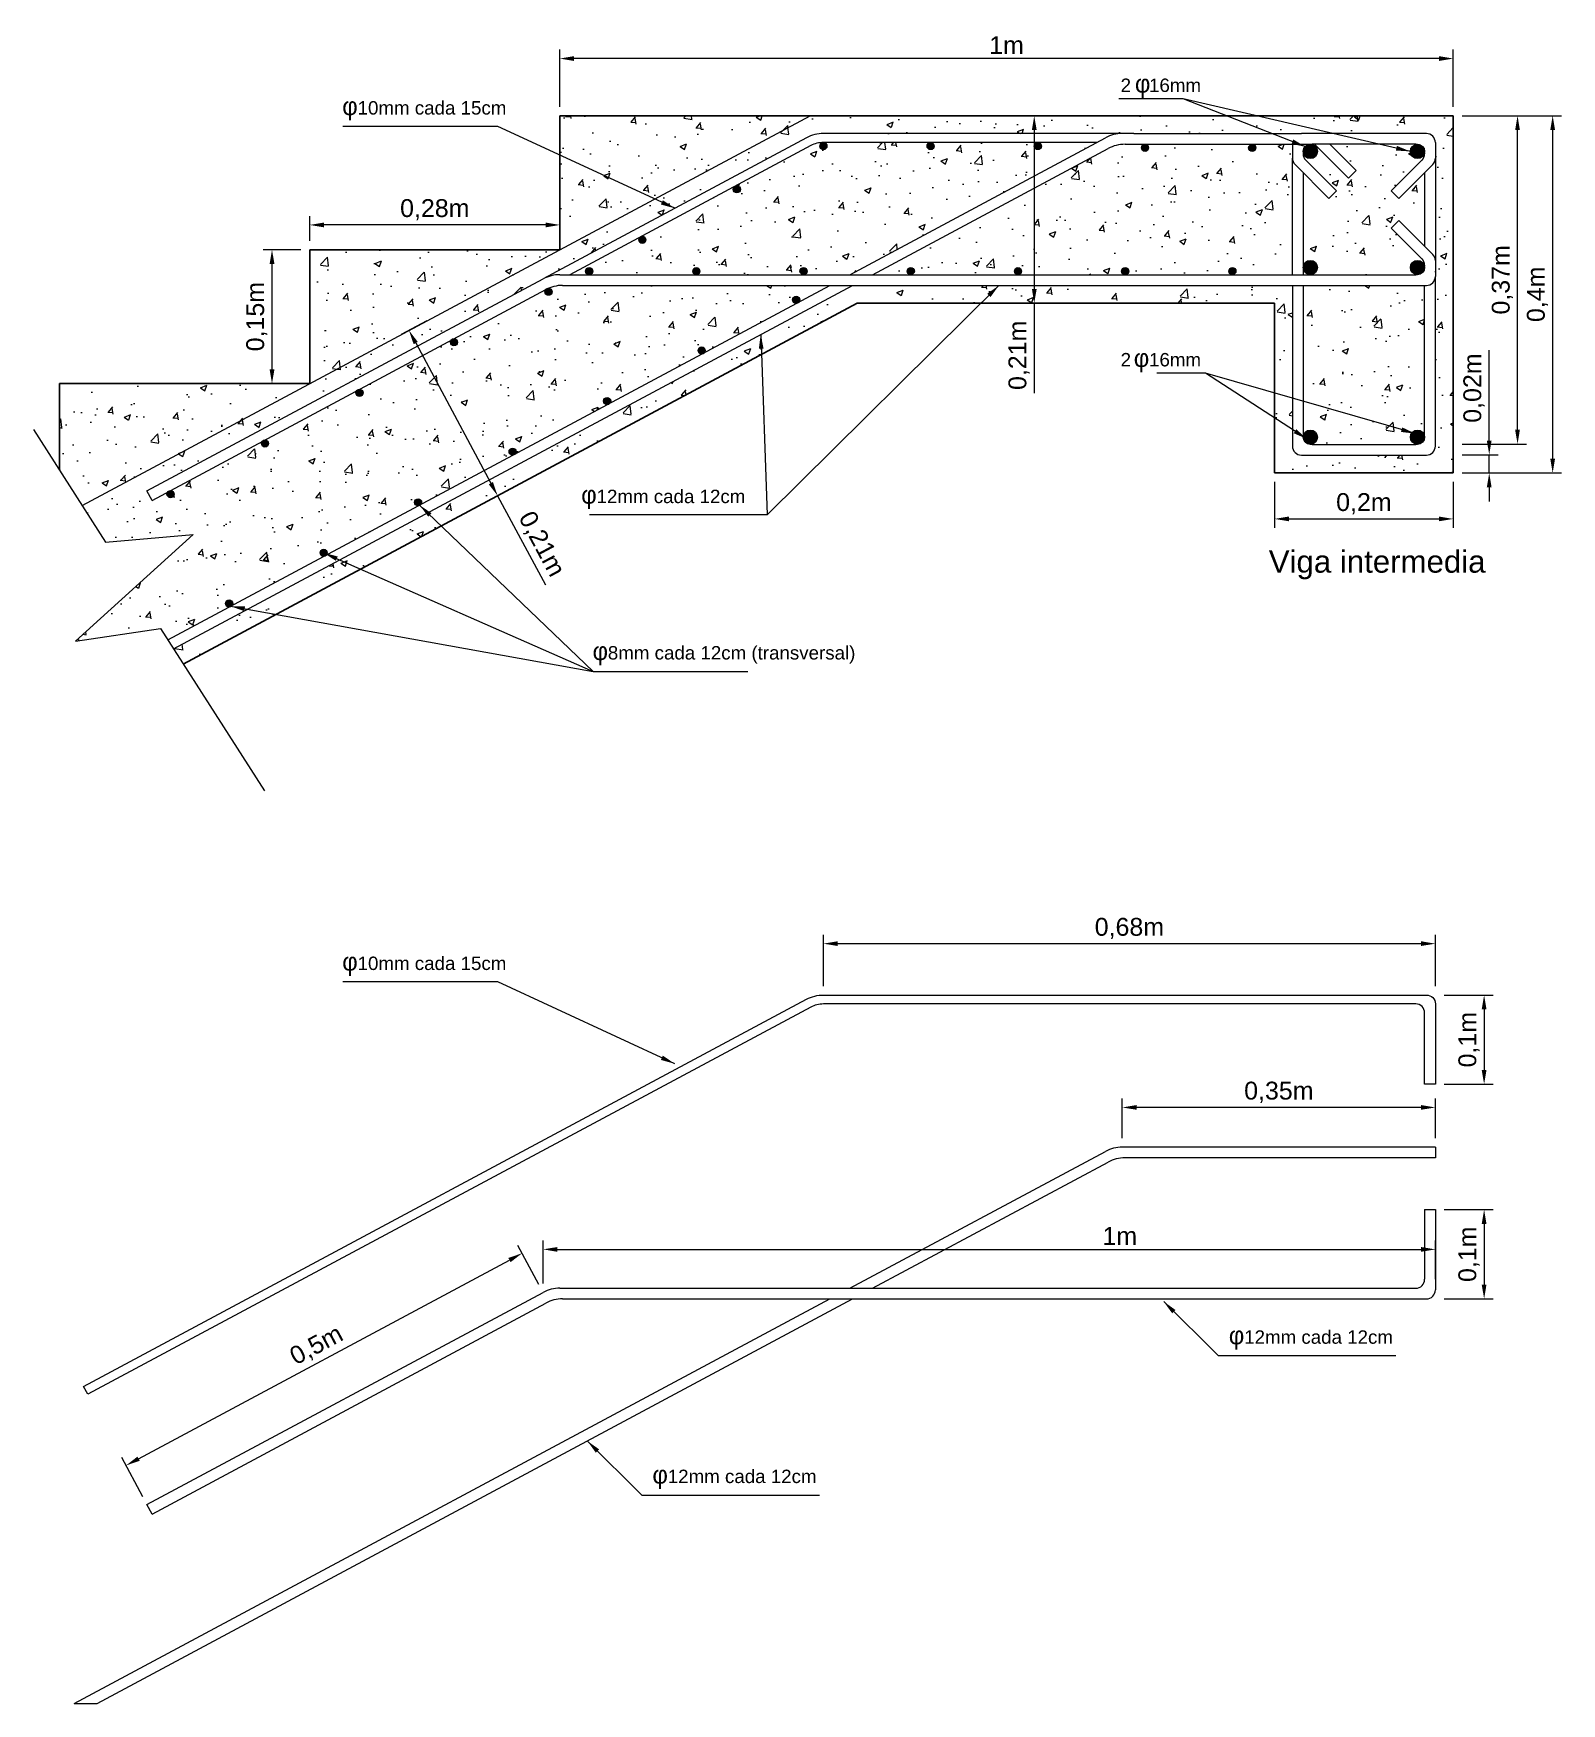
# Model space of a CAD drawing. Extents: x 266.21 to 273.32, y 45.46 to 48.86.
# Drawn here: x 271.611 to 273.322, y 46.965 to 48.836 of the extents above; entities that cross this region are included whole.
import ezdxf

# ---------------------------------------------------------------- set-up
doc = ezdxf.new("R2010")
doc.units = 0
doc.linetypes.add('ACAD_ISO03W100', pattern=[30, 12, -18])
doc.layers.get('0').update_dxf_attribs({"linetype": 'CONTINUOUS'})
doc.layers.get('Defpoints').update_dxf_attribs({"linetype": 'CONTINUOUS'})
for name, color, linetype in [('Armadura', 3, 'CONTINUOUS'), ('Cotas', 3, 'CONTINUOUS'), ('Hatch', 8, 'CONTINUOUS')]:
    doc.layers.add(name, color=color, linetype=linetype)
doc.styles.add('Griego', font='symbol.ttf', dxfattribs={"height": 0.02})
doc.styles.get("Standard").update_dxf_attribs({"font": 'arial.ttf', "height": 0.02})
doc.dimstyles.new('ISO-25', dxfattribs={"dimtxt": 0.01, "dimasz": 0.016, "dimexe": 0.001, "dimexo": 0.001, "dimgap": 0.005, "dimtad": 1, "dimtxsty": 'Standard', "dimcen": 0.016, "dimadec": 0, "dimazin": 0, "dimtfac": 1, "dimtmove": 0, "dimatfit": 3, "dimfxl": 0, "dimarcsym": 0})
pattern_1 = [(50, (0, 0), (0.072873868, -0.006375634), [0.00762, -0.08382]), (355, (0, 0), (-0.01409713, 0.076422657), [0.006096, -0.067056]), (100.451, (0.00607, -0.00053), (0.058777, 0.070046675), [0.006476, -0.071236]), (46.1842, (0, 0.02032), (0.108431616, -0.01681693), [0.01143, -0.12573]), (96.6356, (0.00904, 0.01892), (0.094961694, 0.098970222), [0.009714, -0.106854]), (351.184, (0, 0.02032), (0.094961842, 0.098970047), [0.009144, -0.100584]), (21, (0.01016, 0.01524), (0.060645952, -0.040906207), [0.00762, -0.08382]), (326, (0.01016, 0.01524), (0.024720811, 0.073675186), [0.006096, -0.067056]), (71.4514, (0.015214, 0.01183), (0.085366596, 0.032769143), [0.006476, -0.071236]), (37.5, (0, 0), (0.0012354413, 0.0338220155), [0, -0.0662432, 0, -0.068072, 0, -0.06731]), (7.5, (0, 0), (0.026727865, 0.04007223), [0, -0.0388112, 0, -0.0647192, 0, -0.025654]), (327.5, (-0.022657, 0), (0.054236238, -0.0022914976), [0, -0.0254, 0, -0.079248, 0, -0.105156]), (317.5, (-0.032817, 0), (0.0592516726, 0.0101705964), [0, -0.03302, 0, -0.0526288, 0, -0.074676])]

msp = doc.modelspace()

# ---------------------------------------------------------------- texts
at = {"layer": 'Cotas'}
for s, height, p in [('2', 0.015, (272.828, 48.7701)), ('16mm', 0.015, (272.8598, 48.7701)), ('10mm cada 15cm', 0.015, (271.9739, 48.7448)), ('2', 0.015, (272.828, 48.4628)), ('16mm', 0.015, (272.8598, 48.4628)), ('12mm cada 12cm', 0.015, (272.2414, 48.3097)), ('Viga intermedia', 0.025, (272.9938, 48.2318)), ('8mm cada 12cm (transversal)', 0.015, (272.254, 48.1346)), ('10mm cada 15cm', 0.015, (271.9739, 47.7869)), ('12mm cada 12cm', 0.015, (272.9663, 47.3684)), ('12mm cada 12cm', 0.015, (272.3211, 47.2124))]:
    msp.add_text(s, height=height, dxfattribs=at).set_placement(p)
at = {"layer": 'Cotas', "style": 'Griego'}
for p in [(272.844, 48.7695), (271.9567, 48.7442), (272.8427, 48.4622), (272.2242, 48.3091), (272.2369, 48.134), (271.9567, 47.7863), (272.9491, 47.3678), (272.3039, 47.2118)]:
    msp.add_text('f', height=0.02, dxfattribs=at).set_placement(p)

# ---------------------------------------------------------------- blocks, each defined once
blk = doc.blocks.new('*D0')
at = {"layer": 'Cotas', "color": 0, "lineweight": -2}
for p, q in [((273.0003, 48.3335), (273.0003, 48.282)), ((273.2003, 48.3335), (273.2003, 48.282)), ((273.0163, 48.292), (273.1843, 48.292))]:
    blk.add_line(p, q, dxfattribs=at)
at = {"layer": 'Cotas', "color": 0}
for points in [[(273.0163, 48.2947), (273.0163, 48.2894), (273.0003, 48.292)], [(273.1843, 48.2947), (273.1843, 48.2894), (273.2003, 48.292)]]:
    blk.add_solid(points, dxfattribs=at)
at = {"layer": 'Defpoints', "color": 0}
for p in [(273.0003, 48.3435), (273.2003, 48.3435), (273.2003, 48.292)]:
    blk.add_point(p, dxfattribs=at)
at = {"layer": 'Cotas', "color": 0, "insert": (273.1003, 48.309), "char_height": 0.02, "attachment_point": 5}
blk.add_mtext('0,2m', dxfattribs=at)
blk = doc.blocks.new('*D1')
at = {"layer": 'Cotas', "color": 0, "lineweight": -2}
for p, q in [((273.2103, 48.7435), (273.3216, 48.7435)), ((273.3116, 48.7275), (273.3116, 48.3595)), ((273.2103, 48.3435), (273.3216, 48.3435))]:
    blk.add_line(p, q, dxfattribs=at)
at = {"layer": 'Cotas', "color": 0}
for points in [[(273.3089, 48.7275), (273.3143, 48.7275), (273.3116, 48.7435)], [(273.3089, 48.3595), (273.3143, 48.3595), (273.3116, 48.3435)]]:
    blk.add_solid(points, dxfattribs=at)
at = {"layer": 'Defpoints', "color": 0}
for p in [(273.2003, 48.7435), (273.2003, 48.3435), (273.3116, 48.3435)]:
    blk.add_point(p, dxfattribs=at)
at = {"layer": 'Cotas', "color": 0, "insert": (273.2946, 48.5435), "char_height": 0.02, "attachment_point": 5, "rotation": 90}
blk.add_mtext('0,4m', dxfattribs=at)
blk = doc.blocks.new('*D2')
at = {"layer": 'Cotas', "color": 0, "lineweight": -2}
for p, q in [((273.2406, 48.3798), (273.2406, 48.4808)), ((273.2103, 48.3638), (273.2506, 48.3638)), ((273.2406, 48.3435), (273.2406, 48.3638)), ((273.2103, 48.3435), (273.2506, 48.3435)), ((273.2406, 48.3275), (273.2406, 48.3115))]:
    blk.add_line(p, q, dxfattribs=at)
at = {"layer": 'Cotas', "color": 0}
for points in [[(273.2379, 48.3798), (273.2432, 48.3798), (273.2406, 48.3638)], [(273.2379, 48.3275), (273.2432, 48.3275), (273.2406, 48.3435)]]:
    blk.add_solid(points, dxfattribs=at)
at = {"layer": 'Defpoints', "color": 0}
for p in [(273.2003, 48.3638), (273.2406, 48.3638), (273.2003, 48.3435)]:
    blk.add_point(p, dxfattribs=at)
at = {"layer": 'Cotas', "color": 0, "insert": (273.2235, 48.4385), "char_height": 0.02, "attachment_point": 5, "rotation": 90}
blk.add_mtext('0,02m', dxfattribs=at)
blk = doc.blocks.new('*D3')
at = {"layer": 'Cotas', "color": 0, "lineweight": -2}
for p, q in [((273.2103, 48.7435), (273.2823, 48.7435)), ((273.2723, 48.3918), (273.2723, 48.7275)), ((273.2103, 48.3758), (273.2823, 48.3758))]:
    blk.add_line(p, q, dxfattribs=at)
at = {"layer": 'Cotas', "color": 0}
for points in [[(273.2696, 48.7275), (273.2749, 48.7275), (273.2723, 48.7435)], [(273.2696, 48.3918), (273.2749, 48.3918), (273.2723, 48.3758)]]:
    blk.add_solid(points, dxfattribs=at)
at = {"layer": 'Defpoints', "color": 0}
for p in [(273.2003, 48.7435), (273.2723, 48.7435), (273.2003, 48.3758)]:
    blk.add_point(p, dxfattribs=at)
at = {"layer": 'Cotas', "color": 0, "insert": (273.2553, 48.5597), "char_height": 0.02, "attachment_point": 5, "rotation": 90}
blk.add_mtext('0,37m', dxfattribs=at)
blk = doc.blocks.new('*D4')
at = {"layer": 'Cotas', "color": 0, "lineweight": -2}
for p, q in [((272.0514, 48.5138), (272.0226, 48.4984)), ((272.039, 48.489), (272.123, 48.3321)), ((272.1506, 48.3287), (272.1218, 48.3133)), ((272.1306, 48.318), (272.1841, 48.2181))]:
    blk.add_line(p, q, dxfattribs=at)
at = {"layer": 'Cotas', "color": 0}
for points in [[(272.0413, 48.4902), (272.0366, 48.4877), (272.0314, 48.5031)], [(272.1254, 48.3333), (272.1207, 48.3308), (272.1306, 48.318)]]:
    blk.add_solid(points, dxfattribs=at)
at = {"layer": 'Defpoints', "color": 0}
for p in [(272.0603, 48.5185), (272.1594, 48.3334), (272.1306, 48.318)]:
    blk.add_point(p, dxfattribs=at)
at = {"layer": 'Cotas', "color": 0, "insert": (272.1791, 48.2634), "char_height": 0.02, "attachment_point": 5, "rotation": 298.1786}
blk.add_mtext('0,21m', dxfattribs=at)
blk = doc.blocks.new('*D5')
at = {"layer": 'Cotas', "color": 0, "lineweight": -2}
for p, q in [((272.8566, 48.7435), (272.7213, 48.7435)), ((272.7313, 48.7275), (272.7313, 48.5495)), ((272.8566, 48.5335), (272.7213, 48.5335)), ((272.7313, 48.5335), (272.7313, 48.4328))]:
    blk.add_line(p, q, dxfattribs=at)
at = {"layer": 'Cotas', "color": 0}
for points in [[(272.7287, 48.7275), (272.734, 48.7275), (272.7313, 48.7435)], [(272.7287, 48.5495), (272.734, 48.5495), (272.7313, 48.5335)]]:
    blk.add_solid(points, dxfattribs=at)
at = {"layer": 'Defpoints', "color": 0}
for p in [(272.7313, 48.7435), (272.8666, 48.7435), (272.8666, 48.5335)]:
    blk.add_point(p, dxfattribs=at)
at = {"layer": 'Cotas', "color": 0, "insert": (272.7143, 48.4752), "char_height": 0.02, "attachment_point": 5, "rotation": 90}
blk.add_mtext('0,21m', dxfattribs=at)
blk = doc.blocks.new('*D6')
at = {"layer": 'Cotas', "color": 0, "lineweight": -2}
for p, q in [((271.9203, 48.6035), (271.9203, 48.6312)), ((272.2003, 48.6035), (272.2003, 48.6312)), ((272.1843, 48.6212), (271.9363, 48.6212))]:
    blk.add_line(p, q, dxfattribs=at)
at = {"layer": 'Cotas', "color": 0}
for points in [[(271.9363, 48.6239), (271.9363, 48.6185), (271.9203, 48.6212)], [(272.1843, 48.6239), (272.1843, 48.6185), (272.2003, 48.6212)]]:
    blk.add_solid(points, dxfattribs=at)
at = {"layer": 'Defpoints', "color": 0}
for p in [(271.9203, 48.6212), (271.9203, 48.5935), (272.2003, 48.5935)]:
    blk.add_point(p, dxfattribs=at)
at = {"layer": 'Cotas', "color": 0, "insert": (272.0603, 48.6382), "char_height": 0.02, "attachment_point": 5}
blk.add_mtext('0,28m', dxfattribs=at)
blk = doc.blocks.new('*D7')
at = {"layer": 'Cotas', "color": 0, "lineweight": -2}
for p, q in [((271.9103, 48.5935), (271.8681, 48.5935)), ((271.8781, 48.4595), (271.8781, 48.5775)), ((271.9103, 48.4435), (271.8681, 48.4435))]:
    blk.add_line(p, q, dxfattribs=at)
at = {"layer": 'Cotas', "color": 0}
for points in [[(271.8754, 48.5775), (271.8808, 48.5775), (271.8781, 48.5935)], [(271.8754, 48.4595), (271.8808, 48.4595), (271.8781, 48.4435)]]:
    blk.add_solid(points, dxfattribs=at)
at = {"layer": 'Defpoints', "color": 0}
for p in [(271.8781, 48.5935), (271.9203, 48.5935), (271.9203, 48.4435)]:
    blk.add_point(p, dxfattribs=at)
at = {"layer": 'Cotas', "color": 0, "insert": (271.8611, 48.5185), "char_height": 0.02, "attachment_point": 5, "rotation": 90}
blk.add_mtext('0,15m', dxfattribs=at)
blk = doc.blocks.new('*D28')
at = {"layer": 'Cotas', "color": 0, "lineweight": -2}
for p, q in [((272.2003, 48.7535), (272.2003, 48.8175)), ((273.2003, 48.7535), (273.2003, 48.8175)), ((273.1843, 48.8075), (272.2163, 48.8075))]:
    blk.add_line(p, q, dxfattribs=at)
at = {"layer": 'Cotas', "color": 0}
for points in [[(272.2163, 48.8102), (272.2163, 48.8048), (272.2003, 48.8075)], [(273.1843, 48.8102), (273.1843, 48.8048), (273.2003, 48.8075)]]:
    blk.add_solid(points, dxfattribs=at)
at = {"layer": 'Defpoints', "color": 0}
for p in [(272.2003, 48.8075), (272.2003, 48.7435), (273.2003, 48.7435)]:
    blk.add_point(p, dxfattribs=at)
at = {"layer": 'Cotas', "color": 0, "insert": (272.7003, 48.8225), "char_height": 0.02, "attachment_point": 5}
blk.add_mtext('1m', dxfattribs=at)
blk = doc.blocks.new('*D29')
at = {"layer": 'Cotas', "color": 0, "lineweight": -2}
for p, q in [((272.1768, 47.4346), (272.1533, 47.4785)), ((271.7287, 47.2397), (272.1439, 47.4621)), ((271.7334, 47.1971), (271.7099, 47.2409))]:
    blk.add_line(p, q, dxfattribs=at)
at = {"layer": 'Cotas', "color": 0}
for points in [[(272.1426, 47.4645), (272.1452, 47.4598), (272.158, 47.4697)], [(271.7275, 47.242), (271.73, 47.2373), (271.7146, 47.2321)]]:
    blk.add_solid(points, dxfattribs=at)
at = {"layer": 'Defpoints', "color": 0}
for p in [(272.158, 47.4697), (272.1815, 47.4258), (271.7381, 47.1883)]:
    blk.add_point(p, dxfattribs=at)
at = {"layer": 'Cotas', "color": 0, "insert": (271.9283, 47.3659), "char_height": 0.02, "attachment_point": 5, "rotation": 28.1786}
blk.add_mtext('0,5m', dxfattribs=at)
blk = doc.blocks.new('*D30')
at = {"layer": 'Cotas', "color": 0, "lineweight": -2}
for p, q in [((272.1815, 47.4358), (272.1815, 47.4841)), ((272.1975, 47.4741), (273.1643, 47.4741)), ((273.1803, 47.4406), (273.1803, 47.4841))]:
    blk.add_line(p, q, dxfattribs=at)
at = {"layer": 'Cotas', "color": 0}
for points in [[(272.1975, 47.4767), (272.1975, 47.4714), (272.1815, 47.4741)], [(273.1643, 47.4767), (273.1643, 47.4714), (273.1803, 47.4741)]]:
    blk.add_solid(points, dxfattribs=at)
at = {"layer": 'Defpoints', "color": 0}
for p in [(273.1803, 47.4741), (273.1803, 47.4306), (272.1815, 47.4258)]:
    blk.add_point(p, dxfattribs=at)
at = {"layer": 'Cotas', "color": 0, "insert": (272.8271, 47.4891), "char_height": 0.02, "attachment_point": 5}
blk.add_mtext('1m', dxfattribs=at)
blk = doc.blocks.new('*D31')
at = {"layer": 'Cotas', "color": 0, "lineweight": -2}
for p, q in [((272.8299, 47.5986), (272.8299, 47.643)), ((273.1803, 47.5986), (273.1803, 47.643)), ((273.1643, 47.633), (272.8459, 47.633))]:
    blk.add_line(p, q, dxfattribs=at)
at = {"layer": 'Cotas', "color": 0}
for points in [[(272.8459, 47.6357), (272.8459, 47.6304), (272.8299, 47.633)], [(273.1643, 47.6357), (273.1643, 47.6304), (273.1803, 47.633)]]:
    blk.add_solid(points, dxfattribs=at)
at = {"layer": 'Defpoints', "color": 0}
for p in [(272.8299, 47.633), (272.8299, 47.5886), (273.1803, 47.5886)]:
    blk.add_point(p, dxfattribs=at)
at = {"layer": 'Cotas', "color": 0, "insert": (273.0051, 47.65), "char_height": 0.02, "attachment_point": 5}
blk.add_mtext('0,35m', dxfattribs=at)
blk = doc.blocks.new('*D32')
at = {"layer": 'Cotas', "color": 0, "lineweight": -2}
for p, q in [((272.4953, 47.7689), (272.4953, 47.8264)), ((273.1803, 47.7689), (273.1803, 47.8264)), ((273.1643, 47.8164), (272.5113, 47.8164))]:
    blk.add_line(p, q, dxfattribs=at)
at = {"layer": 'Cotas', "color": 0}
for points in [[(272.5113, 47.8191), (272.5113, 47.8138), (272.4953, 47.8164)], [(273.1643, 47.8191), (273.1643, 47.8138), (273.1803, 47.8164)]]:
    blk.add_solid(points, dxfattribs=at)
at = {"layer": 'Defpoints', "color": 0}
for p in [(272.4953, 47.8164), (272.4953, 47.7589), (273.1803, 47.7589)]:
    blk.add_point(p, dxfattribs=at)
at = {"layer": 'Cotas', "color": 0, "insert": (272.8378, 47.8334), "char_height": 0.02, "attachment_point": 5}
blk.add_mtext('0,68m', dxfattribs=at)
blk = doc.blocks.new('*D33')
at = {"layer": 'Cotas', "color": 0, "lineweight": -2}
for p, q in [((273.1903, 47.5186), (273.2449, 47.5186)), ((273.2349, 47.5026), (273.2349, 47.4346)), ((273.1903, 47.4186), (273.2449, 47.4186))]:
    blk.add_line(p, q, dxfattribs=at)
at = {"layer": 'Cotas', "color": 0}
for points in [[(273.2322, 47.5026), (273.2375, 47.5026), (273.2349, 47.5186)], [(273.2322, 47.4346), (273.2375, 47.4346), (273.2349, 47.4186)]]:
    blk.add_solid(points, dxfattribs=at)
at = {"layer": 'Defpoints', "color": 0}
for p in [(273.1803, 47.5186), (273.1803, 47.4186), (273.2349, 47.4186)]:
    blk.add_point(p, dxfattribs=at)
at = {"layer": 'Cotas', "color": 0, "insert": (273.2179, 47.4686), "char_height": 0.02, "attachment_point": 5, "rotation": 90}
blk.add_mtext('0,1m', dxfattribs=at)
blk = doc.blocks.new('*D34')
at = {"layer": 'Cotas', "color": 0, "lineweight": -2}
for p, q in [((273.1903, 47.7589), (273.2449, 47.7589)), ((273.2349, 47.7429), (273.2349, 47.6749)), ((273.1903, 47.6589), (273.2449, 47.6589))]:
    blk.add_line(p, q, dxfattribs=at)
at = {"layer": 'Cotas', "color": 0}
for points in [[(273.2322, 47.7429), (273.2375, 47.7429), (273.2349, 47.7589)], [(273.2322, 47.6749), (273.2375, 47.6749), (273.2349, 47.6589)]]:
    blk.add_solid(points, dxfattribs=at)
at = {"layer": 'Defpoints', "color": 0}
for p in [(273.1803, 47.7589), (273.1803, 47.6589), (273.2349, 47.6589)]:
    blk.add_point(p, dxfattribs=at)
at = {"layer": 'Cotas', "color": 0, "insert": (273.2179, 47.7089), "char_height": 0.02, "attachment_point": 5, "rotation": 90}
blk.add_mtext('0,1m', dxfattribs=at)

# ---------------------------------------------------------------- dimensions: what is measured, and where the dimension line sits
at = {"layer": 'Cotas'}
for base, p1, p2, picture, middle in [((272.2003, 48.8075), (273.2003, 48.7435), (272.2003, 48.7435), '*D28', (272.7003, 48.8225)), ((271.9203, 48.6212), (272.2003, 48.5935), (271.9203, 48.5935), '*D6', (272.0603, 48.6382)), ((273.2003, 48.292), (273.0003, 48.3435), (273.2003, 48.3435), '*D0', (273.1003, 48.309)), ((272.49531, 47.81643), (273.18025, 47.75891), (272.49531, 47.75891), '*D32', (272.83778, 47.83345)), ((272.8299, 47.633), (273.1803, 47.5886), (272.8299, 47.5886), '*D31', (273.0051, 47.65))]:
    dim = msp.add_linear_dim(base=base, p1=p1, p2=p2, dimstyle='ISO-25', override={"dimexe": 0.01, "dimexo": 0.01, "dimpost": 'm'}, dxfattribs=at)
    dim.commit()
    dim.dimension.update_dxf_attribs({"geometry": picture, "text_midpoint": middle})
for base, p1, p2, angle, picture, middle, dimtype in [((272.7313, 48.7435), (272.8666, 48.5335), (272.8666, 48.7435), 90, '*D5', (272.7313, 48.4752), 160), ((272.1306, 48.318), (272.0603, 48.5185), (272.1594, 48.3334), 298.1786, '*D4', (272.1641, 48.2554), 161), ((273.2406, 48.3638), (273.2003, 48.3435), (273.2003, 48.3638), 90, '*D2', (273.2406, 48.4385), 160)]:
    dim = msp.add_linear_dim(base=base, p1=p1, p2=p2, angle=angle, dimstyle='ISO-25', override={"dimexe": 0.01, "dimexo": 0.01, "dimpost": 'm'}, dxfattribs=at)
    dim.commit()
    dim.dimension.update_dxf_attribs({"geometry": picture, "text_midpoint": middle, "dimtype": dimtype})
for base, p1, p2, picture, middle in [((273.3116, 48.3435), (273.2003, 48.7435), (273.2003, 48.3435), '*D1', (273.2946, 48.5435)), ((273.2723, 48.7435), (273.2003, 48.3758), (273.2003, 48.7435), '*D3', (273.2553, 48.5597)), ((271.8781, 48.5935), (271.9203, 48.4435), (271.9203, 48.5935), '*D7', (271.8611, 48.5185)), ((273.2349, 47.6589), (273.1803, 47.7589), (273.1803, 47.6589), '*D34', (273.2179, 47.7089)), ((273.2349, 47.4186), (273.1803, 47.5186), (273.1803, 47.4186), '*D33', (273.2179, 47.4686))]:
    dim = msp.add_linear_dim(base=base, p1=p1, p2=p2, angle=90, dimstyle='ISO-25', override={"dimexe": 0.01, "dimexo": 0.01, "dimpost": 'm'}, dxfattribs=at)
    dim.commit()
    dim.dimension.update_dxf_attribs({"geometry": picture, "text_midpoint": middle})
dim = msp.add_linear_dim(base=(273.1803, 47.4741), p1=(272.1815, 47.4258), p2=(273.1803, 47.4306), dimstyle='ISO-25', override={"dimexe": 0.01, "dimexo": 0.01, "dimpost": 'm'}, dxfattribs=at)
dim.commit()
dim.dimension.update_dxf_attribs({"geometry": '*D30', "text_midpoint": (272.8271, 47.4741), "dimtype": 160})
dim = msp.add_aligned_dim(p1=(271.7381, 47.1883), p2=(272.1815, 47.4258), distance=0.0497, dimstyle='ISO-25', override={"dimexe": 0.01, "dimexo": 0.01, "dimpost": 'm'}, dxfattribs=at)
dim.commit()
dim.dimension.update_dxf_attribs({"geometry": '*D29', "text_midpoint": (271.9283, 47.3659)})

# ---------------------------------------------------------------- hatches: boundary and pattern name
at = {"layer": 'Armadura'}
for points in [[(272.8513, 48.7075, 1), (272.8593, 48.7075, 1)], [(272.2291, 48.5695, 1), (272.2371, 48.5695, 1)], [(273.0483, 48.5735, 1), (273.0323, 48.5735, 1)], [(273.1683, 48.5735, 1), (273.1523, 48.5735, 1)], [(272.1836, 48.5464, 1), (272.1916, 48.5464, 1)], [(272.0778, 48.4898, 1), (272.0858, 48.4898, 1)], [(271.972, 48.4331, 1), (271.98, 48.4331, 1)], [(272.2492, 48.424, 1), (272.2572, 48.424, 1)], [(273.0483, 48.3835, 1), (273.0323, 48.3835, 1)], [(273.1683, 48.3835, 1), (273.1523, 48.3835, 1)], [(271.8662, 48.3764, 1), (271.8742, 48.3764, 1)], [(272.1434, 48.3673, 1), (272.1514, 48.3673, 1)], [(271.7605, 48.3198, 1), (271.7685, 48.3198, 1)]]:
    msp.add_hatch(color=256, dxfattribs=at).paths.add_polyline_path(points)
at = {"layer": 'Cotas'}
for points in [[(272.4913, 48.7095, 1), (272.4993, 48.7095, 1)], [(272.6113, 48.7095, 1), (272.6193, 48.7095, 1)], [(272.7313, 48.7095, 1), (272.7393, 48.7095, 1)], [(272.9713, 48.7075, 1), (272.9793, 48.7075, 1)], [(273.0323, 48.7035, 1), (273.0483, 48.7035, 1)], [(273.1523, 48.7035, 1), (273.1683, 48.7035, 1)], [(272.3944, 48.6611, 1), (272.4024, 48.6611, 1)], [(272.2886, 48.6045, 1), (272.2966, 48.6045, 1)], [(272.3491, 48.5695, 1), (272.3571, 48.5695, 1)], [(272.4691, 48.5695, 1), (272.4771, 48.5695, 1)], [(272.5891, 48.5695, 1), (272.5971, 48.5695, 1)], [(272.7091, 48.5695, 1), (272.7171, 48.5695, 1)], [(272.8291, 48.5695, 1), (272.8371, 48.5695, 1)], [(272.9491, 48.5695, 1), (272.9571, 48.5695, 1)], [(272.4608, 48.5373, 1), (272.4688, 48.5373, 1)], [(272.355, 48.4806, 1), (272.363, 48.4806, 1)], [(272.0376, 48.3106, 1), (272.0456, 48.3106, 1)], [(271.9319, 48.254, 1), (271.9399, 48.254, 1)], [(271.8261, 48.1973, 1), (271.8341, 48.1973, 1)]]:
    msp.add_hatch(color=256, dxfattribs=at).paths.add_polyline_path(points)
at = {"layer": 'Hatch'}
h = msp.add_hatch(dxfattribs=at)
h.set_pattern_fill('AR-CONC', color=256, scale=0.0004, style=0)
h.set_pattern_definition(pattern_1)
h.paths.add_polyline_path([(271.9399, 48.254, -0.147858), (271.9392, 48.2517), (272.0416, 48.3066, -0.414214), (272.0376, 48.3106, -1), (272.0456, 48.3106, -0.147858), (272.045, 48.3084), (272.1474, 48.3633, -0.414214), (272.1434, 48.3673, -1), (272.1514, 48.3673, -0.147858), (272.1507, 48.3651), (272.2532, 48.42, -0.414214), (272.2492, 48.424, -1), (272.2572, 48.424, -0.147858), (272.2565, 48.4217), (272.359, 48.4766, -0.414214), (272.355, 48.4806, -1), (272.363, 48.4806, -0.147858), (272.3623, 48.4784), (272.4648, 48.5333, -0.414214), (272.4608, 48.5373, -1), (272.4688, 48.5373, -0.147858), (272.4681, 48.5351), (272.5025, 48.5535), (272.2034, 48.5535, 0.099499), (272.1879, 48.5504, -0.388516), (272.1916, 48.5464, -1), (272.1836, 48.5464, -0.147858), (272.1843, 48.5487), (272.0818, 48.4938, -0.414214), (272.0858, 48.4898, -1), (272.0778, 48.4898, -0.147858), (272.0785, 48.492), (271.976, 48.4371, -0.414214), (271.98, 48.4331, -1), (271.972, 48.4331, -0.147858), (271.9727, 48.4353), (271.8702, 48.3804, -0.414214), (271.8742, 48.3764, -1), (271.8662, 48.3764, -0.147858), (271.8669, 48.3787), (271.7645, 48.3238, -0.414214), (271.7685, 48.3198, -1), (271.7605, 48.3198, -0.147858), (271.7611, 48.322), (271.7438, 48.3127), (271.7381, 48.3233), (272.1815, 48.5608), (272.4764, 48.7188, -0.123576), (272.4953, 48.7235), (272.8428, 48.7235), (273.0303, 48.7235), (273.1703, 48.7235, -0.414214), (273.1803, 48.7135), (273.1803, 48.6959), (273.1803, 48.5812), (273.1803, 48.5635), (273.1803, 48.3735, -0.414214), (273.1703, 48.3635), (273.0303, 48.3635, -0.414214), (273.0203, 48.3735), (273.0203, 48.5535), (272.5279, 48.5535), (271.768, 48.1464), (271.7788, 48.1295), (272.533, 48.5335), (273.0003, 48.5335), (273.0003, 48.3435), (273.2003, 48.3435), (273.2003, 48.7435), (272.4803, 48.7435), (271.6655, 48.307), (271.6916, 48.2661), (271.79, 48.2744), (271.658, 48.1553), (271.7534, 48.1693), (271.7615, 48.1566), (271.8301, 48.1933, -0.414214), (271.8261, 48.1973, -1), (271.8341, 48.1973, -0.147858), (271.8334, 48.1951), (271.9359, 48.25, -0.414214), (271.9319, 48.254, -1)])
h = msp.add_hatch(dxfattribs=at)
h.set_pattern_fill('AR-CONC', color=256, scale=0.0004, style=0)
h.set_pattern_definition(pattern_1)
h.paths.add_polyline_path([(272.4803, 48.7435), (272.2003, 48.7435), (272.2003, 48.5935)])
h = msp.add_hatch(dxfattribs=at)
h.set_pattern_fill('AR-CONC', color=256, scale=0.0004, style=0)
h.set_pattern_definition(pattern_1)
h.paths.add_polyline_path([(272.8012, 48.7135), (272.7353, 48.7135, -0.414214), (272.7393, 48.7095, -1), (272.7313, 48.7095, -0.414214), (272.7353, 48.7135), (272.6153, 48.7135, -0.414214), (272.6193, 48.7095, -1), (272.6113, 48.7095, -0.414214), (272.6153, 48.7135), (272.4953, 48.7135, -0.414214), (272.4993, 48.7095, -1), (272.4913, 48.7095, -0.414214), (272.4953, 48.7135, 0.123576), (272.4811, 48.71), (272.3965, 48.6646, -0.566802), (272.4024, 48.6611, -1), (272.3944, 48.6611, -0.276486), (272.3965, 48.6646), (272.2907, 48.608, -0.566802), (272.2966, 48.6045, -1), (272.2886, 48.6045, -0.276486), (272.2907, 48.608), (272.2115, 48.5655), (272.2331, 48.5655, -0.414214), (272.2291, 48.5695, -1), (272.2371, 48.5695, -0.414214), (272.2331, 48.5655), (272.3531, 48.5655, -0.414214), (272.3491, 48.5695, -1), (272.3571, 48.5695, -0.414214), (272.3531, 48.5655), (272.4731, 48.5655, -0.414214), (272.4691, 48.5695, -1), (272.4771, 48.5695, -0.414214), (272.4731, 48.5655), (272.5249, 48.5655)])
h = msp.add_hatch(dxfattribs=at)
h.set_pattern_fill('AR-CONC', color=256, scale=0.0004, style=0)
h.set_pattern_definition(pattern_1)
h.paths.add_polyline_path([(272.8513, 48.7075, -0.414214), (272.8553, 48.7115), (272.8329, 48.7115, 0.123576), (272.814, 48.7068), (272.5503, 48.5655), (272.5931, 48.5655, -0.414214), (272.5891, 48.5695, -1), (272.5971, 48.5695, -0.414214), (272.5931, 48.5655), (272.7131, 48.5655, -0.414214), (272.7091, 48.5695, -1), (272.7171, 48.5695, -0.414214), (272.7131, 48.5655), (272.8331, 48.5655, -0.414214), (272.8291, 48.5695, -1), (272.8371, 48.5695, -0.414214), (272.8331, 48.5655), (272.9531, 48.5655, -0.414214), (272.9491, 48.5695, -1), (272.9571, 48.5695, -0.414214), (272.9531, 48.5655), (273.0203, 48.5655), (273.0203, 48.6959), (273.0203, 48.7115), (272.9753, 48.7115, -0.414214), (272.9793, 48.7075, -1), (272.9713, 48.7075, -0.414214), (272.9753, 48.7115), (272.8553, 48.7115, -0.414214), (272.8593, 48.7075, -1)])
h = msp.add_hatch(dxfattribs=at)
h.set_pattern_fill('AR-CONC', color=256, scale=0.0004, style=0)
h.set_pattern_definition(pattern_1)
h.paths.add_polyline_path([(273.1309, 48.6177), (273.1394, 48.6262), (273.1683, 48.5973), (273.1683, 48.6798), (273.1394, 48.6509), (273.1309, 48.6594), (273.1653, 48.6938, 0.207613), (273.1682, 48.7012, 0.034816), (273.1682, 48.7026, -0.942539), (273.1523, 48.7035, -0.379977), (273.1593, 48.7115, 0.026453), (273.1583, 48.7115), (273.062, 48.7115), (273.0916, 48.682), (273.0831, 48.6735), (273.0451, 48.7115), (273.0423, 48.7115, 0.026453), (273.0412, 48.7115, -0.379977), (273.0483, 48.7035, -0.942539), (273.0323, 48.7026, 0.034816), (273.0323, 48.7012, 0.207613), (273.0352, 48.6938), (273.0696, 48.6594), (273.0611, 48.6509), (273.0323, 48.6798), (273.0323, 48.5735, -1), (273.0483, 48.5735, -0.414214), (273.0403, 48.5655), (273.1583, 48.5655, 0.026453), (273.1593, 48.5656, -0.379977), (273.1523, 48.5735, -0.942539), (273.1682, 48.5745, 0.034816), (273.1682, 48.5759, 0.207613), (273.1653, 48.5833)])
h = msp.add_hatch(dxfattribs=at)
h.set_pattern_fill('AR-CONC', color=256, scale=0.0004, style=0)
h.set_pattern_definition(pattern_1)
h.paths.add_polyline_path([(271.9203, 48.5935), (271.9203, 48.4435), (272.2003, 48.5935)])
h = msp.add_hatch(dxfattribs=at)
h.set_pattern_fill('AR-CONC', color=256, scale=0.0004, style=0)
h.set_pattern_definition(pattern_1)
h.paths.add_polyline_path([(273.1683, 48.5535), (273.0323, 48.5535), (273.0323, 48.3855, 0.026453), (273.0323, 48.3845, -0.942539), (273.0483, 48.3835, -0.379977), (273.0412, 48.3756, 0.026453), (273.0423, 48.3755), (273.1583, 48.3755, 0.026453), (273.1593, 48.3756, -0.379977), (273.1523, 48.3835, -0.942539), (273.1682, 48.3845, 0.026453), (273.1683, 48.3855)])
h = msp.add_hatch(dxfattribs=at)
h.set_pattern_fill('AR-CONC', color=256, scale=0.0004, style=0)
h.set_pattern_definition(pattern_1)
h.paths.add_polyline_path([(271.6403, 48.4435), (271.6403, 48.3466), (271.6655, 48.307), (271.9203, 48.4435)])

# ---------------------------------------------------------------- linework, layer by layer
at = {"linetype": 'ACAD_ISO03W100', "ltscale": 0.2}
msp.add_line((271.6655, 48.307), (272.4803, 48.7435), dxfattribs=at)
at = {"lineweight": 30}
for p, q in [((273.2003, 48.7435), (272.2003, 48.7435)), ((272.2003, 48.7435), (272.2003, 48.5935)), ((273.2003, 48.7435), (273.2003, 48.3435)), ((272.2003, 48.5935), (271.9203, 48.5935)), ((271.9203, 48.5935), (271.9203, 48.4435)), ((271.7788, 48.1295), (272.533, 48.5335)), ((272.533, 48.5335), (273.0003, 48.5335)), ((273.0003, 48.5335), (273.0003, 48.3435)), ((271.9203, 48.4435), (271.6403, 48.4435)), ((271.6403, 48.4435), (271.6403, 48.3466)), ((273.0003, 48.3435), (273.2003, 48.3435))]:
    msp.add_line(p, q, dxfattribs=at)
for p, q in [((273.0323, 48.7015), (273.0323, 48.7009)), ((272.3984, 48.6611), (272.4001, 48.658)), ((272.3984, 48.6611), (272.4001, 48.658)), ((272.2926, 48.6045), (272.2943, 48.6013)), ((272.2926, 48.6045), (272.2943, 48.6013)), ((272.4648, 48.5373), (272.4664, 48.5342)), ((272.4648, 48.5373), (272.4664, 48.5342)), ((272.359, 48.4806), (272.3606, 48.4775)), ((272.359, 48.4806), (272.3606, 48.4775)), ((271.611, 48.3923), (271.6916, 48.2661)), ((272.0416, 48.3106), (272.0433, 48.3075)), ((272.0416, 48.3106), (272.0433, 48.3075)), ((272.0416, 48.3106), (272.0433, 48.3075)), ((271.79, 48.2744), (271.658, 48.1553)), ((271.6916, 48.2661), (271.79, 48.2744)), ((271.9359, 48.254), (271.9375, 48.2509)), ((271.9359, 48.254), (271.9375, 48.2509)), ((271.8301, 48.1973), (271.8317, 48.1942)), ((271.8301, 48.1973), (271.8317, 48.1942)), ((271.658, 48.1553), (271.7534, 48.1693)), ((271.7534, 48.1693), (271.8695, 47.9875))]:
    msp.add_line(p, q)
for centre, radius in [((272.4953, 48.7095), 0.004), ((272.6153, 48.7095), 0.004), ((272.7353, 48.7095), 0.004), ((272.9753, 48.7075), 0.004), ((273.0403, 48.7035), 0.008), ((273.1603, 48.7035), 0.008), ((272.3984, 48.6611), 0.004), ((272.2926, 48.6045), 0.004), ((272.3531, 48.5695), 0.004), ((272.4731, 48.5695), 0.004), ((272.5931, 48.5695), 0.004), ((272.7131, 48.5695), 0.004), ((272.8331, 48.5695), 0.004), ((272.9531, 48.5695), 0.004), ((272.4648, 48.5373), 0.004), ((272.359, 48.4806), 0.004), ((272.0416, 48.3106), 0.004), ((271.9359, 48.254), 0.004), ((271.8301, 48.1973), 0.004)]:
    msp.add_circle(centre, radius)
msp.add_arc((273.0423, 48.7015), 0.01, 90, 180)
at = {"layer": 'Armadura'}
for p, q in [((272.5249, 48.5655), (272.811, 48.7188)), ((272.8428, 48.7235), (273.0303, 48.7235)), ((273.1703, 48.7235), (273.0303, 48.7235)), ((272.5503, 48.5655), (272.814, 48.7068)), ((272.8329, 48.7115), (273.0423, 48.7115)), ((273.0203, 48.7115), (273.0203, 48.6959)), ((273.0451, 48.7115), (273.0423, 48.7115)), ((273.1583, 48.7115), (273.0451, 48.7115)), ((273.0831, 48.6735), (273.0451, 48.7115)), ((273.0916, 48.682), (273.062, 48.7115)), ((273.1683, 48.7015), (273.1683, 48.7009)), ((273.1803, 48.7135), (273.1803, 48.6959)), ((273.0203, 48.5655), (273.0203, 48.6959)), ((273.0611, 48.6509), (273.0232, 48.6888)), ((273.0696, 48.6594), (273.0352, 48.6938)), ((273.0831, 48.6735), (273.0916, 48.682)), ((273.1309, 48.6594), (273.1653, 48.6938)), ((273.1394, 48.6509), (273.1773, 48.6888)), ((273.1803, 48.6959), (273.1803, 48.5812)), ((273.0323, 48.6798), (273.0323, 48.5655)), ((273.1683, 48.6798), (273.1683, 48.5973)), ((273.0611, 48.6509), (273.0696, 48.6594)), ((273.1394, 48.6509), (273.1309, 48.6594)), ((273.1394, 48.6262), (273.1309, 48.6177)), ((273.1394, 48.6262), (273.1773, 48.5882)), ((273.1309, 48.6177), (273.1653, 48.5833)), ((273.1683, 48.5762), (273.1683, 48.5755)), ((273.1803, 48.5812), (273.1803, 48.5635)), ((271.7381, 48.3233), (272.1815, 48.5608)), ((271.7615, 48.1566), (272.5025, 48.5535)), ((271.768, 48.1464), (272.5279, 48.5535)), ((272.2004, 48.5655), (273.1583, 48.5655)), ((272.2034, 48.5535), (273.1703, 48.5535)), ((273.0203, 48.5535), (273.0203, 48.3735)), ((273.0323, 48.5535), (273.0323, 48.3855)), ((273.1683, 48.3855), (273.1683, 48.5535)), ((273.1803, 48.3735), (273.1803, 48.5635)), ((271.7438, 48.3127), (272.1845, 48.5488)), ((272.1876, 48.5464), (272.1892, 48.5433)), ((272.1876, 48.5464), (272.1892, 48.5433)), ((272.0818, 48.4898), (272.0835, 48.4867)), ((272.0818, 48.4898), (272.0835, 48.4867)), ((271.976, 48.4331), (271.9777, 48.43)), ((271.976, 48.4331), (271.9777, 48.43)), ((271.976, 48.4331), (271.9777, 48.43)), ((272.2532, 48.424), (272.2549, 48.4209)), ((272.2532, 48.424), (272.2549, 48.4209)), ((271.8702, 48.3764), (271.8719, 48.3733)), ((271.8702, 48.3764), (271.8719, 48.3733)), ((272.1474, 48.3673), (272.1491, 48.3642)), ((272.1474, 48.3673), (272.1491, 48.3642)), ((273.0303, 48.3635), (273.1703, 48.3635)), ((273.0423, 48.3755), (273.1583, 48.3755)), ((271.7438, 48.3127), (271.7381, 48.3233)), ((271.7645, 48.3198), (271.7661, 48.3167)), ((271.7645, 48.3198), (271.7661, 48.3167))]:
    msp.add_line(p, q, dxfattribs=at)
for points in [[(272.8428, 48.7235), (272.4953, 48.7235, 0.123576), (272.4764, 48.7188), (272.1815, 48.5608)], [(272.8012, 48.7135), (272.4953, 48.7135, 0.123576), (272.4811, 48.71), (272.2115, 48.5655)]]:
    msp.add_lwpolyline(points, format="xyb", dxfattribs=at)
for centre, radius in [((272.8553, 48.7075), 0.004), ((272.2331, 48.5695), 0.004), ((273.0403, 48.5735), 0.008), ((273.1603, 48.5735), 0.008), ((272.1876, 48.5464), 0.004), ((272.0818, 48.4898), 0.004), ((271.976, 48.4331), 0.004), ((272.2532, 48.424), 0.004), ((273.0403, 48.3835), 0.008), ((273.1603, 48.3835), 0.008), ((271.8702, 48.3764), 0.004), ((272.1474, 48.3673), 0.004), ((271.7645, 48.3198), 0.004)]:
    msp.add_circle(centre, radius, dxfattribs=at)
for centre, radius, start, end in [((272.8299, 48.6835), 0.04, 90, 118.1786), ((273.1703, 48.7135), 0.01, 360, 90), ((272.8329, 48.6715), 0.04, 90, 118.1786), ((273.0423, 48.7009), 0.01, 180, 225), ((273.1583, 48.7015), 0.01, 0, 90), ((273.1583, 48.7009), 0.01, 315, 0), ((273.0303, 48.6959), 0.01, 180, 225), ((273.1703, 48.6959), 0.01, 315, 0), ((273.1703, 48.5812), 0.01, 360, 45), ((273.1583, 48.5755), 0.01, 270, 0), ((273.1583, 48.5762), 0.01, 0, 45), ((272.2004, 48.5255), 0.04, 90, 118.1786), ((272.2034, 48.5135), 0.04, 90, 118.1786), ((273.1703, 48.5635), 0.01, 270, 360), ((273.0423, 48.3855), 0.01, 180, 270), ((273.1583, 48.3855), 0.01, 270, 0), ((273.0303, 48.3735), 0.01, 180, 270), ((273.1703, 48.3735), 0.01, 270, 0)]:
    msp.add_arc(centre, radius, start, end, dxfattribs=at)
at = {"layer": 'Cotas'}
for p, q in [((272.5249, 47.4306), (272.811, 47.5838)), ((273.1803, 47.5886), (272.8299, 47.5886)), ((273.1803, 47.5886), (273.1803, 47.5766)), ((272.5503, 47.4306), (272.814, 47.5718)), ((273.1803, 47.5766), (272.8329, 47.5766)), ((273.1683, 47.5186), (273.1683, 47.4406)), ((273.1683, 47.5186), (273.1803, 47.5186)), ((273.1803, 47.5186), (273.1803, 47.4286)), ((272.2004, 47.4306), (273.1583, 47.4306)), ((271.6568, 46.9655), (272.5025, 47.4186)), ((271.6822, 46.9655), (272.5279, 47.4186)), ((271.7381, 47.1883), (272.1815, 47.4258)), ((271.7438, 47.1777), (272.1845, 47.4138)), ((272.2034, 47.4186), (273.1703, 47.4186)), ((271.6719, 47.3118), (271.6672, 47.3206)), ((271.7438, 47.1777), (271.7381, 47.1883)), ((271.6568, 46.9655), (271.6822, 46.9655))]:
    msp.add_line(p, q, dxfattribs=at)
for points in [[(271.6672, 47.3206), (272.4764, 47.7542, -0.123576), (272.4953, 47.7589), (273.1703, 47.7589, -0.414214), (273.1803, 47.7489), (273.1803, 47.6589), (273.1683, 47.6589)], [(273.1683, 47.6589), (273.1683, 47.7389, 0.414214), (273.1583, 47.7489), (272.4953, 47.7489, 0.123576), (272.4811, 47.7453), (271.6719, 47.3118)]]:
    msp.add_lwpolyline(points, format="xyb", dxfattribs=at)
for centre, radius, start, end in [((272.8299, 47.5486), 0.04, 90, 118.1786), ((272.8329, 47.5366), 0.04, 90, 118.1786), ((272.2004, 47.3906), 0.04, 90, 118.1786), ((273.1583, 47.4406), 0.01, 270, 0), ((273.1703, 47.4286), 0.01, 270, 0), ((272.2034, 47.3786), 0.04, 90, 118.1786)]:
    msp.add_arc(centre, radius, start, end, dxfattribs=at)

msp.set_redraw_order([(e.dxf.handle, doc.entitydb.next_handle()) for e in msp.query("TEXT MTEXT ATTDEF DIMENSION ARC_DIMENSION")])  # texts and dimensions are drawn at this point

# ---------------------------------------------------------------- leaders
for points in [[(273.1523, 48.7035), (272.8981, 48.7624), (272.8261, 48.7624)], [(273.0352, 48.7086), (272.8981, 48.7624)], [(272.329, 48.6398), (272.1307, 48.7314), (271.9574, 48.7314)], [(272.6918, 48.5535), (272.4324, 48.2964), (272.2334, 48.2964)], [(272.4251, 48.4987), (272.4324, 48.2964)], [(273.1579, 48.3875), (272.923, 48.4552), (272.8684, 48.4552)], [(273.0366, 48.3815), (272.923, 48.4552)], [(272.0433, 48.3075), (272.2375, 48.1212)], [(271.9359, 48.254), (272.2375, 48.1212), (272.4108, 48.1212)], [(271.8317, 48.1942), (272.2375, 48.1212)], [(272.329, 47.6819), (272.1307, 47.7736), (271.9574, 47.7736)], [(272.8762, 47.4156), (272.9373, 47.3551), (273.1362, 47.3551)], [(272.2311, 47.2595), (272.2921, 47.199), (272.491, 47.199)]]:
    msp.add_leader(points, dimstyle='ISO-25', override={"dimgap": 0.01, "dimtad": 0}, dxfattribs=at)

doc.saveas('drawing.dxf')
